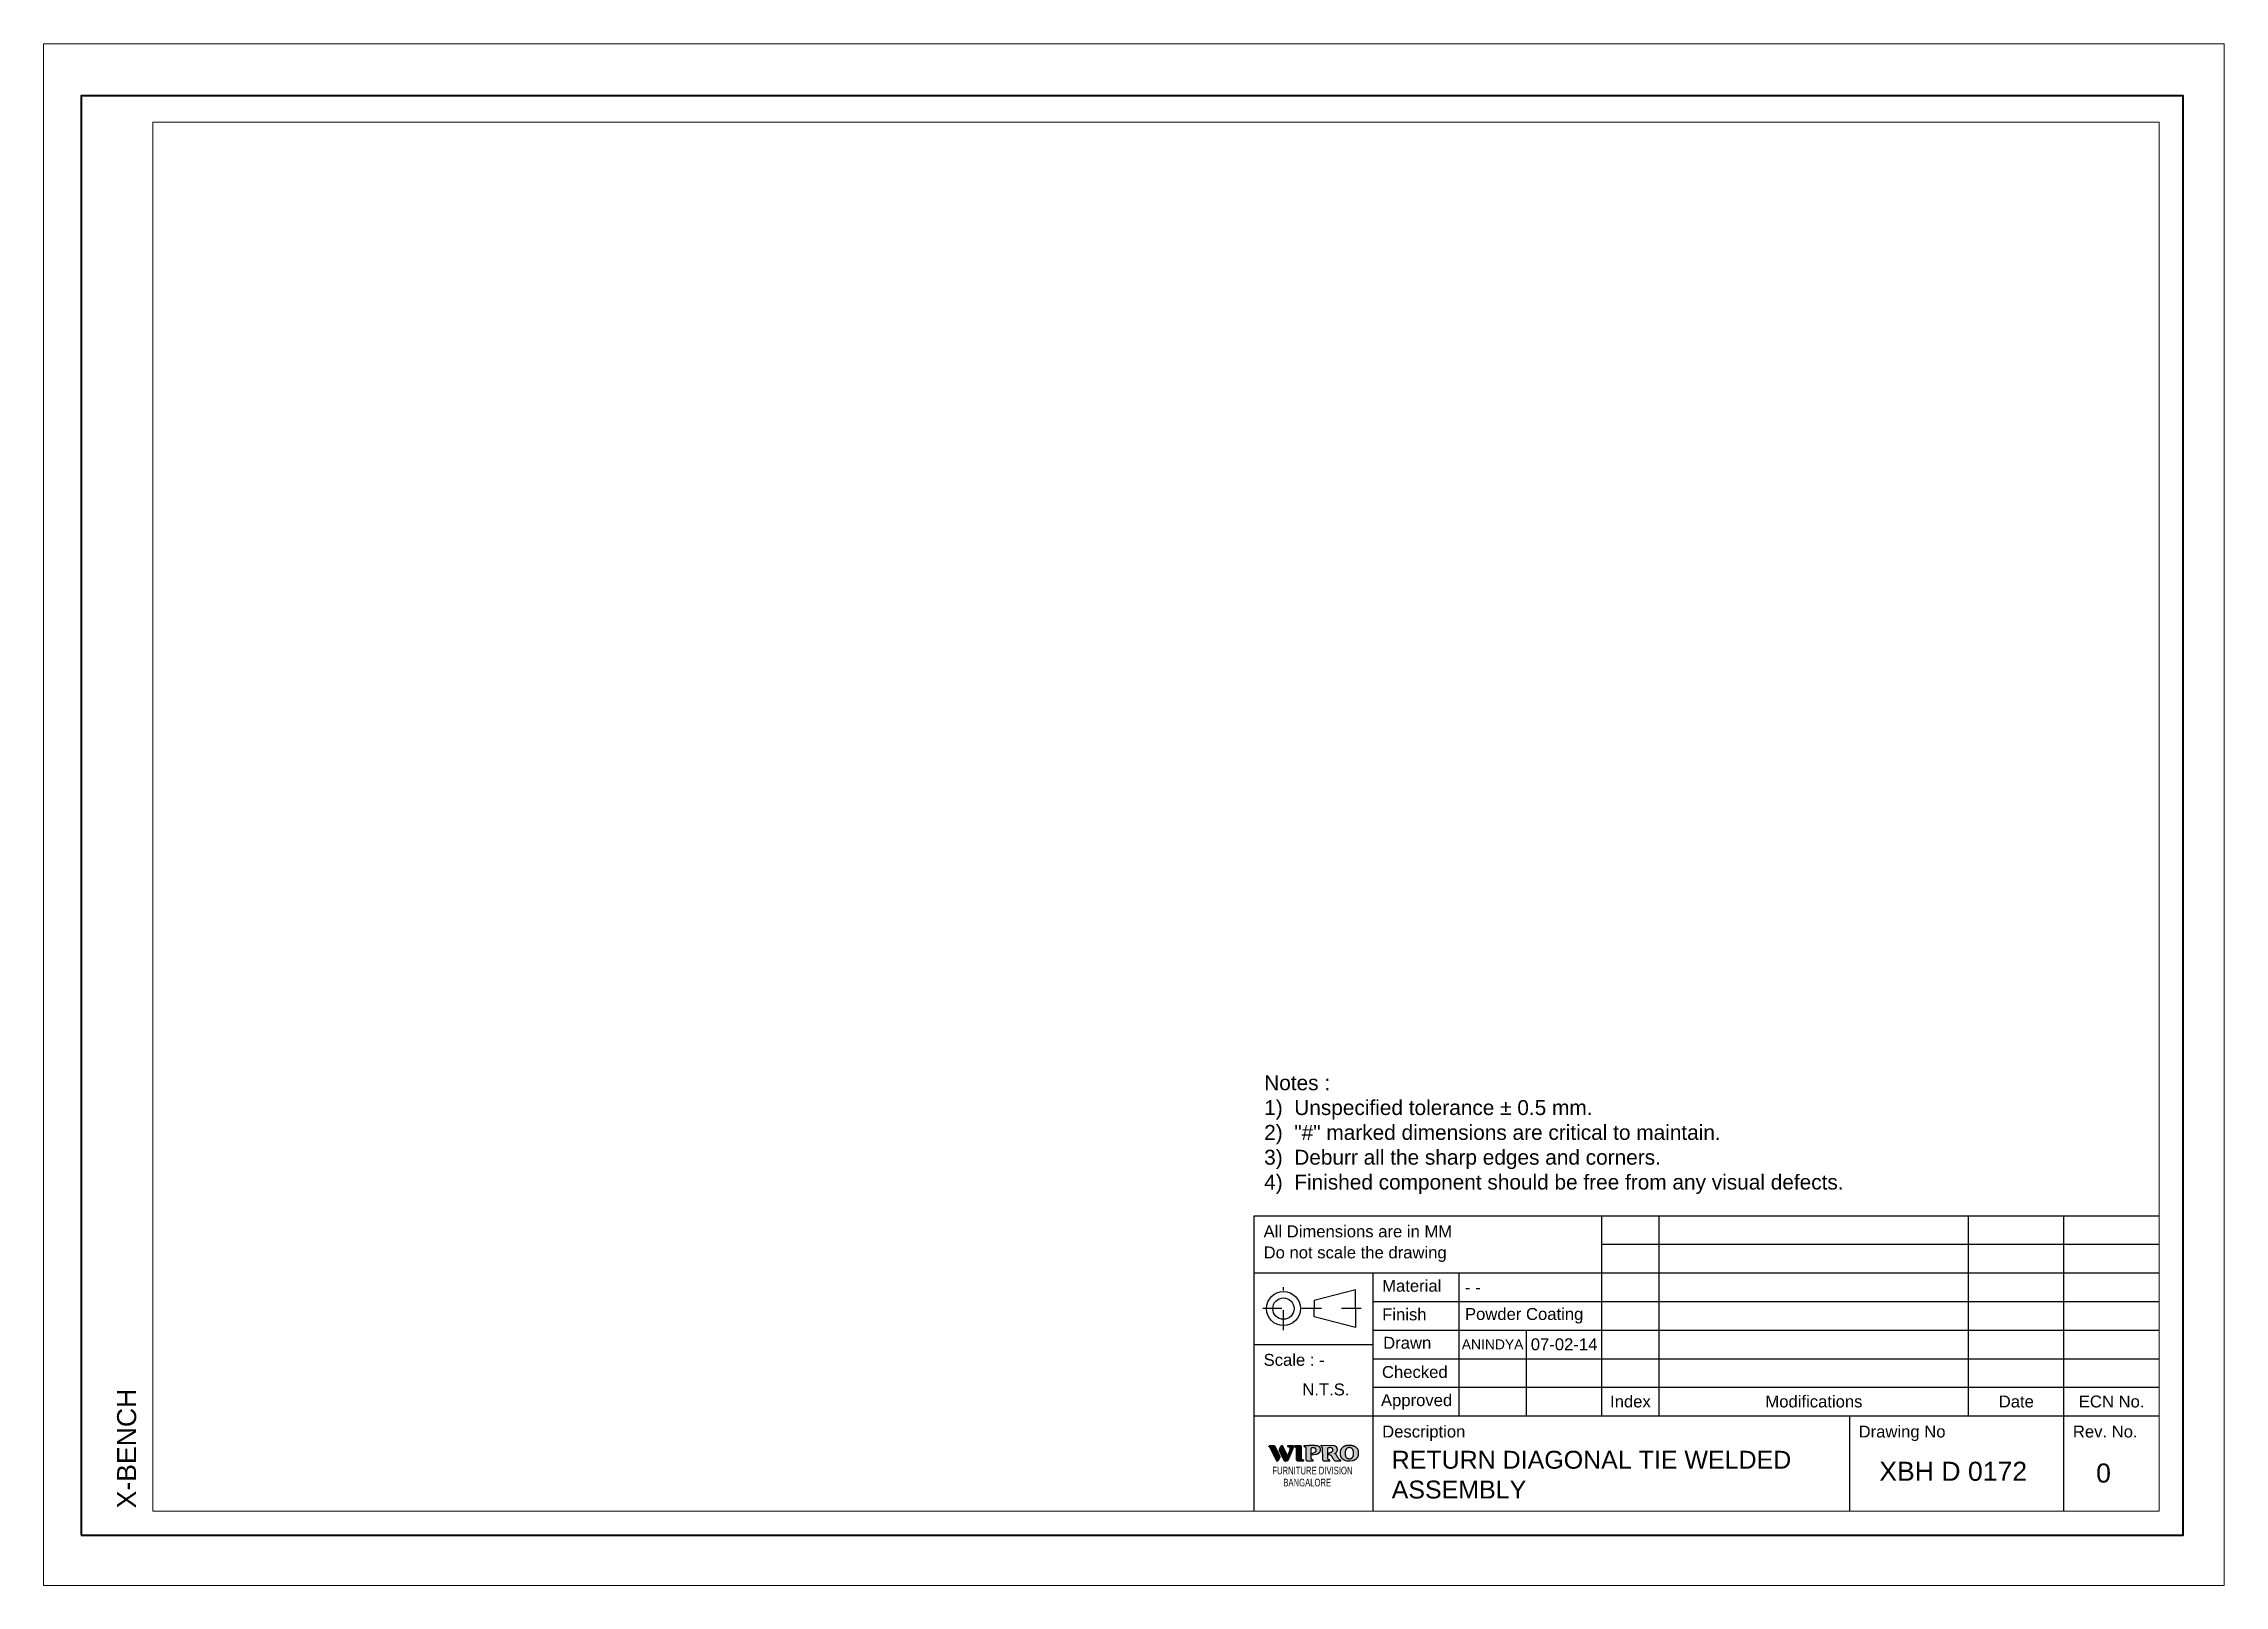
# Paper-space layout 'Landscape' of a CAD drawing. Header units: inches. Extents: x -0.2 to 10.8, y 0 to 7.8.
import ezdxf

# ---------------------------------------------------------------- set-up
doc = ezdxf.new("R2010")
doc.units = ezdxf.units.IN
doc.header["$LTSCALE"] = 0.25
doc.header["$MEASUREMENT"] = 0
doc.linetypes.add('CENTERX2', pattern=[20.32, 12.7, -2.54, 2.54, -2.54])
doc.layers.get('Defpoints').update_dxf_attribs({"color": 151})
doc.layers.add('Text', color=4, linetype='Continuous')
doc.layers.get('Defpoints').off()
doc.styles.add('SLDTEXTSTYLE0', font='TXT', dxfattribs={"width": 0.75})
doc.styles.get("Standard").update_dxf_attribs({"font": 'ARIAL.TTF'})

psp = doc.layouts.new('Landscape')

# ---------------------------------------------------------------- texts
at = {"layer": 'Text'}
for s, insert, char_height, width, attachment_point in [('Notes :\\P1)  Unspecified tolerance %%P 0.5 mm.\\P2)  "#" marked dimensions are critical to maintain.\\P3)  Deburr all the sharp edges and corners.\\P4)  Finished component should be free from any visual defects.', (5.957, 2.593), 0.075, 4.31906, 1), ('{\\fArial|b0|i0|c0|p34;All Dimensions are in MM}', (5.954, 1.837), 0.05996, 1.08123, 1), ('{\\fArial|b0|i0|c0|p34;Do not scale the drawing}', (5.954, 1.731), 0.05996, 1.08123, 1), ('{\\fArial|b0|i0|c0|p34;Material}', (6.551, 1.563), 0.05996, 0.38651, 1), ('- -', (6.968, 1.526), 0.06, 0.68952, 4), ('{\\fArial|b0|i0|c0|p34;Finish }', (6.551, 1.419), 0.05996, 0.38651, 1), ('Powder Coating', (6.968, 1.382), 0.05996, 0.68952, 4), ('Drawn', (6.556, 1.276), 0.06, 0.38175, 1), ('ANINDYA', (7.107, 1.238), 0.05, 0.33894, 5), ('07-02-14', (7.467, 1.238), 0.06, 0.38058, 5), ('{\\fArial|b0|i0|c0|p34;Scale : -}', (5.954, 1.19), 0.05996, 0.32383, 1), ('Checked', (6.55, 1.129), 0.06, 0.38797, 1), ('{\\fArial|b0|i0|c0|p34;N.T.S.}', (6.149, 1.041), 0.05996, 0.24406, 1), ('{\\fArial|b0|i0|c0|p34;Approved}', (6.545, 0.987), 0.05996, 0.39255, 1), ('{\\fArial|b0|i0|c0|p34;Index}', (7.801, 0.95), 0.05996, 0.28781, 5), ('{\\fArial|b0|i0|c0|p34;Modifications}', (8.725, 0.95), 0.05996, 1.55929, 5), ('Date', (9.744, 0.95), 0.06, 0.47968, 5), ('ECN No.', (10.224, 0.95), 0.06, 0.47968, 5), ('{\\fArial|b0|i0|c0|p34;Description}', (6.551, 0.829), 0.05996, 0.44364, 1), ('{\\fArial|b0|i0|c0|p34;Drawing No }', (8.95, 0.829), 0.05996, 0.46384, 1), ('{\\fArial|b0|i0|c0|p34;Rev. No.}', (10.029, 0.829), 0.05996, 0.33249, 1), ('RETURN DIAGONAL TIE WELDED ASSEMBLY', (6.599, 0.702), 0.09, 2.0765, 1), ('XBH D 0172', (9.054, 0.647), 0.0959, 0.87959, 1), ('0', (10.146, 0.638), 0.0959, 0.20275, 1)]:
    psp.add_mtext(s, dxfattribs=dict(at, insert=insert, char_height=char_height, width=width, attachment_point=attachment_point))
at = {"layer": 'Text', "insert": (0.181, 0.412), "char_height": 0.0959, "width": 1.87796, "attachment_point": 1, "rotation": 90}
psp.add_mtext('X-BENCH', dxfattribs=at)

# ---------------------------------------------------------------- blocks, each defined once
blk = doc.blocks.new('A$C678E5DC1')
for points in [[(1.53, 9.21), (1.44, 9.25), (1.36, 9.28), (1.28, 9.31), (1.19, 9.32), (1.1, 9.33), (1.01, 9.34), (0.92, 9.34), (0.82, 9.34), (0.73, 9.33), (0.64, 9.33), (0.54, 9.32), (0.45, 9.31), (0.36, 9.31), (0.26, 9.31), (0.17, 9.32), (0.08, 9.33), (0.07, 9.32), (0.05, 9.32), (0.04, 9.31), (0.03, 9.3), (0.02, 9.29), (0.01, 9.28), (0, 9.27), (0, 9.25), (0, 9.24), (0, 9.22), (0, 9.2), (0.01, 9.19), (0.02, 9.17), (0.03, 9.17), (0.04, 9.16), (0.05, 9.15), (0.06, 9.15), (0.07, 9.14), (0.09, 9.13), (0.11, 9.13), (0.12, 9.13), (0.14, 9.13), (0.15, 9.12), (0.16, 9.12), (0.17, 9.11), (0.18, 9.11), (0.19, 9.1), (0.2, 9.1), (0.21, 9.1), (0.23, 9.1), (0.23, 9.1), (0.25, 9.09), (0.27, 9.08), (0.28, 9.07), (0.29, 9.06), (0.31, 9.05), (0.32, 9.04), (0.44, 8.92), (1.76, 6.19), (1.77, 6.18), (1.78, 6.18), (1.79, 6.17), (1.81, 6.17), (1.82, 6.16), (1.83, 6.16), (1.84, 6.16), (1.85, 6.16), (2, 6.18), (2.06, 6.2), (2.11, 6.23), (2.15, 6.27), (2.19, 6.31), (2.23, 6.35), (2.26, 6.4), (2.29, 6.45), (2.32, 6.51), (2.35, 6.56), (2.37, 6.62), (2.4, 6.68), (2.42, 6.73), (2.45, 6.79), (2.47, 6.85), (2.5, 6.9), (2.53, 6.95), (2.53, 6.97), (2.53, 6.99), (2.53, 7.02), (2.53, 7.04)], [(4.11, 9.23), (4.11, 9.23), (4.12, 9.23), (4.13, 9.21), (4.36, 9.13), (4.4, 9.11), (4.43, 9.1), (4.47, 9.08), (4.5, 9.06), (4.54, 9.04), (4.57, 9.01), (4.6, 8.98), (4.62, 8.95), (4.63, 8.84), (4.62, 8.74), (4.61, 8.63), (4.59, 8.53), (4.57, 8.43), (4.54, 8.32), (4.5, 8.22), (4.47, 8.12), (4.43, 8.01), (4.39, 7.91), (4.35, 7.81), (4.31, 7.71), (4.27, 7.6), (4.23, 7.5), (4.2, 7.4), (4.17, 7.29), (4.16, 7.29), (4.15, 7.28), (4.13, 7.27), (4.12, 7.26), (4.11, 7.25), (4.09, 7.26), (4.07, 7.27), (4.05, 7.29), (4.05, 7.29), (4.04, 7.31), (4.04, 7.32), (4.04, 7.34), (4.02, 7.36), (4.02, 7.37), (4.01, 7.39), (4.01, 7.4), (3.13, 9.27), (3.11, 9.29), (3.1, 9.31), (3.09, 9.32), (3.07, 9.34), (2.89, 9.33), (2.88, 9.32), (2.86, 9.32), (2.85, 9.32), (2.83, 9.32), (2.78, 9.29), (2.73, 9.26), (2.69, 9.22), (2.66, 9.18), (2.62, 9.14), (2.59, 9.09), (2.56, 9.04), (2.54, 8.99), (2.51, 8.94), (2.49, 8.88), (2.46, 8.82), (2.44, 8.77), (2.42, 8.71), (2.39, 8.66), (2.37, 8.61), (2.34, 8.56), (2.36, 8.41), (2.36, 8.4), (2.36, 8.38), (2.37, 8.37), (2.37, 8.35), (3.43, 6.19), (3.43, 6.18), (3.44, 6.18), (3.45, 6.18), (3.47, 6.18), (3.48, 6.18), (3.49, 6.18), (3.51, 6.17), (3.52, 6.17), (3.57, 6.17), (3.61, 6.17), (3.66, 6.16), (3.71, 6.17), (3.76, 6.17), (3.81, 6.17), (3.87, 6.17), (3.92, 6.18), (3.97, 6.19), (4.01, 6.2), (4.06, 6.21), (4.1, 6.23), (4.14, 6.25), (4.18, 6.27), (4.21, 6.3), (4.24, 6.34), (4.29, 6.44), (4.34, 6.54), (4.39, 6.64), (4.43, 6.75), (4.48, 6.85), (4.52, 6.95), (4.56, 7.05), (4.6, 7.15), (4.65, 7.25), (4.69, 7.35), (4.73, 7.45), (4.77, 7.55), (4.81, 7.65), (4.85, 7.75), (4.9, 7.85), (4.94, 7.94), (4.97, 8.02), (5, 8.09), (5.03, 8.16), (5.06, 8.23), (5.09, 8.31), (5.11, 8.38), (5.14, 8.45), (5.17, 8.52), (5.2, 8.59), (5.23, 8.67), (5.26, 8.74), (5.29, 8.81), (5.31, 8.88), (5.34, 8.96), (5.37, 9.03), (5.4, 9.1), (5.4, 9.12), (5.4, 9.14), (5.4, 9.16), (5.4, 9.19), (5.39, 9.21), (5.37, 9.23), (5.36, 9.25), (5.34, 9.27), (5.32, 9.28), (5.31, 9.29), (5.3, 9.29), (5.29, 9.3), (5.28, 9.3), (5.27, 9.31), (5.26, 9.32), (5.24, 9.33), (4.16, 9.34), (4.15, 9.33), (4.14, 9.32), (4.13, 9.31), (4.12, 9.3), (4.11, 9.29), (4.11, 9.28), (4.11, 9.27), (4.11, 9.25)], [(7.01, 7.85), (7.01, 8.41), (7.01, 8.97), (7.01, 9.04), (7.01, 9.09), (7.01, 9.14), (7.01, 9.19), (7, 9.21), (6.99, 9.23), (6.98, 9.25), (6.98, 9.27), (6.97, 9.28), (6.96, 9.3), (6.95, 9.31), (6.93, 9.33), (5.63, 9.35), (5.63, 9.35), (5.62, 9.35), (5.61, 9.35), (5.6, 9.34), (5.59, 9.34), (5.58, 9.33), (5.57, 9.32), (5.56, 9.32), (5.56, 9.3), (5.56, 9.29), (5.55, 9.27), (5.55, 9.25), (5.56, 9.23), (5.57, 9.23), (5.57, 9.23), (5.58, 9.21), (5.89, 9.01), (5.95, 6.48), (6.04, 6.29), (6.06, 6.27), (6.08, 6.26), (6.1, 6.24), (6.12, 6.23), (6.13, 6.21), (6.15, 6.2), (6.17, 6.19), (6.19, 6.18), (6.29, 6.16), (7.4, 6.16), (7.43, 6.16), (7.44, 6.17), (7.46, 6.18), (7.47, 6.18), (7.48, 6.19), (7.49, 6.2), (7.5, 6.22), (7.5, 6.23), (7.5, 6.24), (7.5, 6.25), (7.5, 6.27), (7.49, 6.29), (7.49, 6.3), (7.48, 6.31), (7.47, 6.31), (7.47, 6.32), (7.46, 6.32), (7.45, 6.33), (7.43, 6.33), (7.42, 6.34), (7.41, 6.34), (7.39, 6.35), (7.38, 6.35), (7.36, 6.36), (7.3, 6.38), (7.25, 6.41), (7.2, 6.45), (7.15, 6.49), (7.11, 6.53), (7.08, 6.59), (7.05, 6.64), (7.03, 6.71), (7.02, 7.28)]]:
    blk.add_hatch(color=256).paths.add_polyline_path(points)
h = blk.add_hatch(color=256)
h.paths.add_polyline_path([(15.19, 7.23), (15.19, 7.25), (15.19, 7.27), (15.19, 7.29), (15.18, 7.29), (15.17, 7.32), (15.17, 7.34), (15.16, 7.36), (15.16, 7.39), (15.15, 8.11), (15.16, 8.18), (15.18, 8.25), (15.21, 8.32), (15.23, 8.39), (15.26, 8.46), (15.3, 8.53), (15.33, 8.6), (15.37, 8.66), (15.41, 8.72), (15.46, 8.78), (15.51, 8.85), (15.56, 8.9), (15.62, 8.96), (15.68, 9.01), (15.74, 9.06), (15.81, 9.1), (15.86, 9.13), (15.92, 9.17), (15.97, 9.2), (16.03, 9.22), (16.09, 9.25), (16.15, 9.28), (16.21, 9.3), (16.27, 9.32), (16.33, 9.34), (16.39, 9.35), (16.45, 9.37), (16.51, 9.38), (16.57, 9.39), (16.63, 9.4), (16.7, 9.41), (16.76, 9.42), (16.82, 9.42), (16.89, 9.43), (16.95, 9.43), (17.01, 9.43), (17.08, 9.43), (17.14, 9.43), (17.2, 9.43), (17.27, 9.42), (17.33, 9.42), (17.39, 9.41), (17.46, 9.41), (17.52, 9.4), (17.58, 9.39), (17.64, 9.38), (17.7, 9.37), (17.77, 9.36), (17.86, 9.34), (17.95, 9.31), (18.04, 9.27), (18.13, 9.23), (18.22, 9.19), (18.3, 9.14), (18.39, 9.09), (18.47, 9.03), (18.54, 8.97), (18.61, 8.91), (18.68, 8.84), (18.75, 8.77), (18.8, 8.69), (18.86, 8.61), (18.91, 8.52), (18.95, 8.43), (18.98, 8.29), (19, 8.16), (19.02, 8.02), (19.02, 7.87), (19.02, 7.73), (19.01, 7.59), (19, 7.45), (18.99, 7.3), (18.98, 7.28), (18.97, 7.25), (18.96, 7.22), (18.94, 7.18), (18.93, 7.15), (18.92, 7.11), (18.9, 7.08), (18.89, 7.04), (18.84, 6.96), (18.79, 6.89), (18.74, 6.81), (18.68, 6.75), (18.62, 6.68), (18.55, 6.62), (18.48, 6.56), (18.41, 6.51), (18.33, 6.46), (18.25, 6.42), (18.17, 6.38), (18.08, 6.34), (18, 6.31), (17.91, 6.28), (17.82, 6.26), (17.73, 6.24), (17.09, 6.17), (17.08, 6.16), (17.08, 6.16), (17.07, 6.16), (17.06, 6.16), (16.55, 6.21), (16.31, 6.27), (16.23, 6.29), (16.15, 6.32), (16.07, 6.35), (15.99, 6.38), (15.91, 6.42), (15.83, 6.46), (15.76, 6.51), (15.69, 6.56), (15.62, 6.61), (15.55, 6.67), (15.49, 6.73), (15.43, 6.79), (15.38, 6.85), (15.34, 6.93), (15.29, 7), (15.26, 7.08), (15.25, 7.1), (15.24, 7.12), (15.23, 7.13), (15.23, 7.14), (15.22, 7.17), (15.22, 7.19), (15.2, 7.21)])
h.paths.add_polyline_path([(16.2, 7.87), (16.21, 7.97), (16.22, 8.07), (16.23, 8.16), (16.25, 8.26), (16.26, 8.32), (16.28, 8.38), (16.3, 8.43), (16.33, 8.49), (16.35, 8.54), (16.38, 8.59), (16.42, 8.64), (16.45, 8.68), (16.49, 8.73), (16.54, 8.77), (16.58, 8.8), (16.63, 8.84), (16.68, 8.87), (16.73, 8.9), (16.78, 8.92), (16.84, 8.95), (16.88, 8.95), (16.92, 8.96), (16.96, 8.96), (17.01, 8.96), (17.05, 8.96), (17.09, 8.96), (17.13, 8.96), (17.18, 8.96), (17.22, 8.95), (17.26, 8.94), (17.31, 8.94), (17.35, 8.92), (17.4, 8.91), (17.44, 8.89), (17.49, 8.87), (17.53, 8.85), (17.6, 8.8), (17.66, 8.76), (17.71, 8.71), (17.75, 8.65), (17.8, 8.58), (17.83, 8.52), (17.86, 8.45), (17.89, 8.38), (17.91, 8.3), (17.93, 8.23), (17.94, 8.15), (17.96, 8.08), (17.97, 8), (17.98, 7.92), (17.98, 7.85), (17.99, 7.77), (17.97, 7.69), (17.96, 7.6), (17.94, 7.51), (17.93, 7.43), (17.91, 7.34), (17.89, 7.25), (17.86, 7.16), (17.83, 7.07), (17.8, 7.02), (17.77, 6.97), (17.74, 6.92), (17.7, 6.88), (17.66, 6.83), (17.61, 6.8), (17.57, 6.76), (17.52, 6.74), (17.46, 6.71), (17.41, 6.68), (17.36, 6.66), (17.3, 6.65), (17.24, 6.63), (17.18, 6.62), (17.12, 6.61), (17.06, 6.61), (16.92, 6.64), (16.89, 6.65), (16.86, 6.65), (16.84, 6.65), (16.81, 6.66), (16.78, 6.67), (16.76, 6.67), (16.73, 6.68), (16.71, 6.69), (16.68, 6.7), (16.66, 6.72), (16.64, 6.73), (16.61, 6.74), (16.59, 6.76), (16.57, 6.78), (16.54, 6.8), (16.52, 6.82), (16.46, 6.89), (16.4, 6.96), (16.35, 7.04), (16.31, 7.12), (16.28, 7.21), (16.25, 7.3), (16.23, 7.39), (16.22, 7.48), (16.21, 7.58), (16.2, 7.67), (16.2, 7.77)], flags=16)
h.paths.add_polyline_path([(14.58, 8.5), (14.58, 8.62), (14.56, 8.73), (14.53, 8.84), (14.49, 8.95), (14.46, 8.99), (14.43, 9.03), (14.4, 9.07), (14.37, 9.1), (14.33, 9.14), (14.29, 9.17), (14.25, 9.2), (14.21, 9.22), (14.17, 9.24), (14.13, 9.27), (14.09, 9.29), (14.04, 9.31), (14, 9.32), (13.96, 9.34), (13.92, 9.35), (13.88, 9.36), (11.16, 9.39), (11.14, 9.38), (11.13, 9.38), (11.11, 9.37), (11.1, 9.36), (11.09, 9.35), (11.08, 9.34), (11.07, 9.34), (11.07, 9.32), (11.07, 9.29), (11.08, 9.27), (11.09, 9.25), (11.41, 9.05), (11.47, 6.5), (11.48, 6.49), (11.48, 6.48), (11.48, 6.46), (11.48, 6.45), (11.55, 6.33), (11.71, 6.2), (11.81, 6.19), (12.93, 6.19), (12.94, 6.19), (12.95, 6.2), (12.97, 6.2), (12.98, 6.2), (12.99, 6.21), (13, 6.21), (13.01, 6.22), (13.02, 6.23), (13.02, 6.25), (13.02, 6.27), (13.02, 6.29), (13.01, 6.31), (13.01, 6.31), (12.99, 6.33), (12.98, 6.34), (12.97, 6.35), (12.95, 6.36), (12.94, 6.36), (12.9, 6.38), (12.86, 6.39), (12.82, 6.41), (12.78, 6.43), (12.74, 6.45), (12.71, 6.47), (12.67, 6.5), (12.64, 6.53), (12.63, 6.54), (12.62, 6.56), (12.6, 6.57), (12.58, 6.59), (12.58, 6.6), (12.58, 6.62), (12.57, 6.64), (12.57, 6.65), (12.55, 8.78), (12.65, 8.95), (12.67, 8.96), (12.68, 8.97), (12.69, 8.97), (12.71, 8.98), (12.72, 8.99), (12.73, 8.99), (12.75, 9), (12.79, 9.01), (12.84, 9.02), (12.89, 9.02), (12.93, 9.03), (12.98, 9.03), (13.03, 9.03), (13.07, 9.03), (13.12, 9.03), (13.16, 9.02), (13.21, 9.01), (13.25, 8.99), (13.29, 8.98), (13.33, 8.96), (13.37, 8.93), (13.41, 8.9), (13.44, 8.87), (13.5, 8.8), (13.53, 8.72), (13.56, 8.64), (13.58, 8.57), (13.59, 8.49), (13.59, 8.41), (13.58, 8.33), (13.57, 8.26), (13.41, 8.04), (13.37, 8.01), (13.32, 7.98), (13.27, 7.96), (13.21, 7.94), (13.16, 7.92), (13.1, 7.9), (13.04, 7.88), (12.98, 7.86), (12.93, 7.83), (12.88, 7.81), (12.82, 7.78), (12.78, 7.74), (12.74, 7.7), (12.7, 7.65), (12.67, 7.59), (12.65, 7.53), (12.66, 7.52), (12.67, 7.51), (12.67, 7.49), (12.96, 7.46), (12.97, 7.45), (12.99, 7.45), (13, 7.45), (13.02, 7.45), (13.12, 7.4), (13.2, 7.35), (13.28, 7.28), (13.34, 7.2), (13.4, 7.12), (13.46, 7.04), (13.51, 6.95), (13.55, 6.85), (13.6, 6.76), (13.65, 6.67), (13.7, 6.58), (13.75, 6.49), (13.81, 6.41), (13.88, 6.33), (13.95, 6.27), (14.04, 6.21), (15.28, 6.21), (15.29, 6.22), (15.3, 6.24), (15.31, 6.25), (15.32, 6.27), (15.32, 6.29), (15.31, 6.3), (15.31, 6.32), (15.3, 6.33), (15.29, 6.34), (15.27, 6.35), (15.26, 6.36), (15.1, 6.42), (15.03, 6.47), (14.96, 6.52), (14.9, 6.58), (14.84, 6.65), (14.78, 6.71), (14.73, 6.79), (14.69, 6.86), (14.64, 6.94), (14.6, 7.02), (14.55, 7.09), (14.51, 7.17), (14.46, 7.25), (14.42, 7.33), (14.37, 7.41), (14.32, 7.48), (14.26, 7.56), (14.06, 7.68), (14.06, 7.7), (14.06, 7.72), (14.38, 7.97), (14.39, 8), (14.41, 8.02), (14.42, 8.05), (14.44, 8.07), (14.5, 8.17), (14.54, 8.28), (14.56, 8.39)])
h.paths.add_polyline_path([(11.03, 8.5), (11.02, 8.62), (11, 8.74), (10.97, 8.86), (10.92, 8.97), (10.9, 9), (10.88, 9.02), (10.87, 9.04), (10.85, 9.06), (10.84, 9.08), (10.82, 9.1), (10.81, 9.11), (10.8, 9.13), (10.78, 9.13), (10.77, 9.14), (10.76, 9.15), (10.75, 9.16), (10.74, 9.17), (10.73, 9.18), (10.72, 9.19), (10.71, 9.2), (10.37, 9.34), (10.3, 9.34), (10.23, 9.35), (10.17, 9.36), (10.1, 9.36), (10.03, 9.37), (9.96, 9.37), (9.89, 9.38), (9.82, 9.38), (9.75, 9.38), (9.68, 9.38), (9.62, 9.38), (9.55, 9.39), (9.48, 9.39), (9.41, 9.39), (9.34, 9.39), (9.27, 9.39), (9.2, 9.39), (9.14, 9.38), (9.07, 9.38), (9, 9.38), (8.93, 9.38), (8.86, 9.38), (8.79, 9.38), (8.72, 9.38), (8.66, 9.38), (8.59, 9.38), (8.52, 9.37), (8.45, 9.37), (8.38, 9.37), (8.31, 9.37), (8.25, 9.37), (8.18, 9.37), (8.14, 9.37), (8.1, 9.37), (8.06, 9.37), (8.03, 9.37), (7.99, 9.37), (7.96, 9.37), (7.92, 9.37), (7.89, 9.37), (7.85, 9.36), (7.82, 9.36), (7.78, 9.36), (7.75, 9.36), (7.71, 9.36), (7.68, 9.36), (7.64, 9.36), (7.61, 9.35), (7.59, 9.34), (7.58, 9.33), (7.56, 9.31), (7.56, 9.29), (7.56, 9.27), (7.57, 9.25), (7.58, 9.23), (7.59, 9.21), (7.61, 9.2), (7.62, 9.2), (7.64, 9.19), (7.66, 9.19), (7.66, 9.18), (7.68, 9.17), (7.7, 9.17), (7.72, 9.16), (7.73, 9.15), (7.74, 9.15), (7.75, 9.14), (7.77, 9.14), (7.8, 9.12), (7.82, 9.1), (7.84, 9.08), (7.86, 9.06), (7.87, 9.03), (7.89, 9.01), (7.9, 8.98), (7.92, 8.95), (7.95, 6.45), (8.02, 6.33), (8.2, 6.19), (8.32, 6.16), (9.46, 6.19), (9.47, 6.2), (9.47, 6.2), (9.48, 6.22), (9.49, 6.23), (9.49, 6.24), (9.49, 6.25), (9.48, 6.27), (9.48, 6.29), (9.11, 6.53), (9.1, 6.54), (9.09, 6.56), (9.08, 6.57), (9.07, 6.59), (9.06, 6.6), (9.06, 6.62), (9.05, 6.64), (9.05, 6.65), (9.05, 8.78), (9.14, 8.92), (9.16, 8.93), (9.18, 8.95), (9.2, 8.96), (9.31, 9), (9.64, 9), (9.65, 8.99), (9.67, 8.99), (9.68, 8.98), (9.7, 8.97), (9.75, 8.96), (9.78, 8.94), (9.82, 8.91), (9.85, 8.88), (9.89, 8.85), (9.92, 8.81), (9.95, 8.78), (9.98, 8.74), (10.03, 8.62), (10.05, 8.55), (10.05, 8.47), (10.05, 8.39), (10.04, 8.31), (10.02, 8.24), (9.99, 8.17), (9.95, 8.1), (9.89, 8.04), (9.24, 7.68), (9.23, 7.67), (9.22, 7.66), (9.2, 7.64), (9.19, 7.62), (9.19, 7.61), (9.18, 7.6), (9.17, 7.59), (9.16, 7.57), (9.16, 7.56), (9.15, 7.54), (9.14, 7.52), (9.14, 7.51), (9.14, 7.5), (9.14, 7.49), (9.14, 7.48), (9.14, 7.47), (10.09, 7.57), (10.1, 7.58), (10.12, 7.59), (10.14, 7.59), (10.15, 7.59), (10.17, 7.59), (10.18, 7.59), (10.23, 7.61), (10.27, 7.62), (10.31, 7.64), (10.35, 7.65), (10.39, 7.67), (10.43, 7.69), (10.48, 7.71), (10.52, 7.73), (10.56, 7.76), (10.6, 7.78), (10.63, 7.8), (10.67, 7.83), (10.71, 7.86), (10.74, 7.89), (10.78, 7.92), (10.81, 7.94), (10.83, 7.97), (10.85, 7.99), (10.86, 8.01), (10.88, 8.04), (10.94, 8.14), (10.99, 8.26), (11.01, 8.38)])
at = {"color": 7, "linetype": 'Continuous'}
for p, q in [((0.36, 9.31), (0.26, 9.31)), ((0.45, 9.31), (0.36, 9.31)), ((0.54, 9.32), (0.45, 9.31)), ((0.64, 9.33), (0.54, 9.32)), ((0.73, 9.33), (0.64, 9.33)), ((0.82, 9.34), (0.73, 9.33)), ((0.92, 9.34), (0.82, 9.34)), ((1.01, 9.34), (0.92, 9.34)), ((1.1, 9.33), (1.01, 9.34)), ((1.19, 9.32), (1.1, 9.33)), ((1.28, 9.31), (1.19, 9.32)), ((1.36, 9.28), (1.28, 9.31)), ((1.44, 9.25), (1.36, 9.28)), ((1.53, 9.21), (1.44, 9.25)), ((2.53, 7.04), (1.53, 9.21)), ((7.58, 9.33), (7.56, 9.31)), ((7.56, 9.31), (7.56, 9.29)), ((7.56, 9.29), (7.56, 9.27)), ((7.56, 9.27), (7.57, 9.25)), ((7.57, 9.25), (7.58, 9.23)), ((7.59, 9.34), (7.58, 9.33)), ((7.58, 9.23), (7.59, 9.21)), ((7.61, 9.35), (7.59, 9.34)), ((7.59, 9.21), (7.61, 9.2)), ((7.64, 9.36), (7.61, 9.35)), ((7.61, 9.2), (7.62, 9.2)), ((7.62, 9.2), (7.64, 9.19)), ((7.68, 9.36), (7.64, 9.36)), ((7.64, 9.19), (7.66, 9.19)), ((7.66, 9.19), (7.66, 9.18)), ((7.66, 9.18), (7.68, 9.17)), ((7.71, 9.36), (7.68, 9.36)), ((7.68, 9.17), (7.7, 9.17)), ((7.7, 9.17), (7.72, 9.16)), ((7.75, 9.36), (7.71, 9.36)), ((7.72, 9.16), (7.73, 9.15)), ((7.78, 9.36), (7.75, 9.36)), ((7.82, 9.36), (7.78, 9.36)), ((7.85, 9.36), (7.82, 9.36)), ((7.89, 9.37), (7.85, 9.36)), ((7.92, 9.37), (7.89, 9.37)), ((7.96, 9.37), (7.92, 9.37)), ((7.99, 9.37), (7.96, 9.37)), ((8.03, 9.37), (7.99, 9.37)), ((8.06, 9.37), (8.03, 9.37)), ((8.1, 9.37), (8.06, 9.37)), ((8.14, 9.37), (8.1, 9.37)), ((8.18, 9.37), (8.14, 9.37)), ((8.25, 9.37), (8.18, 9.37)), ((8.31, 9.37), (8.25, 9.37)), ((8.38, 9.37), (8.31, 9.37)), ((8.45, 9.37), (8.38, 9.37)), ((8.52, 9.37), (8.45, 9.37)), ((8.59, 9.38), (8.52, 9.37)), ((8.66, 9.38), (8.59, 9.38)), ((8.72, 9.38), (8.66, 9.38)), ((8.79, 9.38), (8.72, 9.38)), ((8.86, 9.38), (8.79, 9.38)), ((8.93, 9.38), (8.86, 9.38)), ((9, 9.38), (8.93, 9.38)), ((9.07, 9.38), (9, 9.38)), ((9.14, 9.38), (9.07, 9.38)), ((9.2, 9.39), (9.14, 9.38)), ((9.27, 9.39), (9.2, 9.39)), ((9.34, 9.39), (9.27, 9.39)), ((9.41, 9.39), (9.34, 9.39)), ((9.48, 9.39), (9.41, 9.39)), ((9.55, 9.39), (9.48, 9.39)), ((9.62, 9.38), (9.55, 9.39)), ((9.68, 9.38), (9.62, 9.38)), ((9.75, 9.38), (9.68, 9.38)), ((9.82, 9.38), (9.75, 9.38)), ((9.89, 9.38), (9.82, 9.38)), ((9.96, 9.37), (9.89, 9.38)), ((10.03, 9.37), (9.96, 9.37)), ((10.1, 9.36), (10.03, 9.37)), ((10.17, 9.36), (10.1, 9.36)), ((10.23, 9.35), (10.17, 9.36)), ((10.3, 9.34), (10.23, 9.35)), ((10.37, 9.34), (10.3, 9.34)), ((10.71, 9.2), (10.37, 9.34)), ((10.72, 9.19), (10.71, 9.2)), ((10.73, 9.18), (10.72, 9.19)), ((10.74, 9.17), (10.73, 9.18)), ((10.75, 9.16), (10.74, 9.17)), ((10.76, 9.15), (10.75, 9.16)), ((11.07, 9.34), (11.07, 9.32)), ((11.08, 9.34), (11.07, 9.34)), ((11.07, 9.32), (11.07, 9.29)), ((11.07, 9.29), (11.08, 9.27)), ((11.09, 9.35), (11.08, 9.34)), ((11.08, 9.27), (11.09, 9.25)), ((11.1, 9.36), (11.09, 9.35)), ((11.09, 9.25), (11.41, 9.05)), ((11.11, 9.37), (11.1, 9.36)), ((11.12, 9.37), (11.11, 9.37)), ((11.13, 9.38), (11.12, 9.37)), ((11.14, 9.38), (11.13, 9.38)), ((11.16, 9.39), (11.14, 9.38)), ((13.88, 9.36), (11.16, 9.39)), ((13.92, 9.35), (13.88, 9.36)), ((13.96, 9.34), (13.92, 9.35)), ((14, 9.32), (13.96, 9.34)), ((14.04, 9.31), (14, 9.32)), ((14.09, 9.29), (14.04, 9.31)), ((14.13, 9.27), (14.09, 9.29)), ((14.17, 9.24), (14.13, 9.27)), ((14.21, 9.22), (14.17, 9.24)), ((14.25, 9.2), (14.21, 9.22)), ((14.29, 9.17), (14.25, 9.2)), ((14.33, 9.14), (14.29, 9.17)), ((15.92, 9.17), (15.86, 9.13)), ((15.97, 9.2), (15.92, 9.17)), ((16.03, 9.22), (15.97, 9.2)), ((16.09, 9.25), (16.03, 9.22)), ((16.15, 9.28), (16.09, 9.25)), ((16.21, 9.3), (16.15, 9.28)), ((16.27, 9.32), (16.21, 9.3)), ((16.33, 9.34), (16.27, 9.32)), ((16.39, 9.35), (16.33, 9.34)), ((16.45, 9.37), (16.39, 9.35)), ((16.51, 9.38), (16.45, 9.37)), ((16.57, 9.39), (16.51, 9.38)), ((16.63, 9.4), (16.57, 9.39)), ((16.7, 9.41), (16.63, 9.4)), ((16.76, 9.42), (16.7, 9.41)), ((16.82, 9.42), (16.76, 9.42)), ((16.89, 9.43), (16.82, 9.42)), ((16.95, 9.43), (16.89, 9.43)), ((17.01, 9.43), (16.95, 9.43)), ((17.08, 9.43), (17.01, 9.43)), ((17.14, 9.43), (17.08, 9.43)), ((17.2, 9.43), (17.14, 9.43)), ((17.27, 9.42), (17.2, 9.43)), ((17.33, 9.42), (17.27, 9.42)), ((17.39, 9.41), (17.33, 9.42)), ((17.46, 9.41), (17.39, 9.41)), ((17.52, 9.4), (17.46, 9.41)), ((17.58, 9.39), (17.52, 9.4)), ((17.64, 9.38), (17.58, 9.39)), ((17.7, 9.37), (17.64, 9.38)), ((17.77, 9.36), (17.7, 9.37)), ((17.86, 9.34), (17.77, 9.36)), ((17.95, 9.31), (17.86, 9.34)), ((18.04, 9.27), (17.95, 9.31)), ((18.13, 9.23), (18.04, 9.27)), ((18.22, 9.19), (18.13, 9.23)), ((18.3, 9.14), (18.22, 9.19)), ((0.32, 9.04), (0.44, 8.92)), ((0.44, 8.92), (1.76, 6.19)), ((1.76, 6.19), (1.77, 6.18)), ((1.77, 6.18), (1.78, 6.18)), ((1.78, 6.18), (1.79, 6.17)), ((1.79, 6.17), (1.81, 6.17)), ((1.81, 6.17), (1.82, 6.16)), ((1.82, 6.16), (1.83, 6.16)), ((1.83, 6.16), (1.84, 6.16)), ((1.84, 6.16), (1.85, 6.16)), ((1.85, 6.16), (2, 6.18)), ((2, 6.18), (2.06, 6.2)), ((2.06, 6.2), (2.11, 6.23)), ((2.11, 6.23), (2.15, 6.27)), ((2.15, 6.27), (2.19, 6.31)), ((2.19, 6.31), (2.23, 6.35)), ((2.23, 6.35), (2.26, 6.4)), ((2.26, 6.4), (2.29, 6.45)), ((2.29, 6.45), (2.32, 6.51)), ((2.32, 6.51), (2.35, 6.56)), ((2.35, 6.56), (2.37, 6.62)), ((2.37, 6.62), (2.4, 6.68)), ((2.4, 6.68), (2.42, 6.73)), ((2.42, 6.73), (2.45, 6.79)), ((2.45, 6.79), (2.47, 6.85)), ((2.47, 6.85), (2.5, 6.9)), ((2.5, 6.9), (2.53, 6.95)), ((2.53, 7.02), (2.53, 7.04)), ((2.53, 6.99), (2.53, 7.02)), ((2.53, 6.97), (2.53, 6.99)), ((2.53, 6.95), (2.53, 6.97)), ((7.73, 9.15), (7.74, 9.15)), ((7.74, 9.15), (7.75, 9.14)), ((7.75, 9.14), (7.77, 9.14)), ((7.77, 9.14), (7.8, 9.12)), ((7.8, 9.12), (7.82, 9.1)), ((7.82, 9.1), (7.84, 9.08)), ((7.84, 9.08), (7.86, 9.06)), ((7.86, 9.06), (7.87, 9.03)), ((7.87, 9.03), (7.89, 9.01)), ((7.89, 9.01), (7.9, 8.98)), ((7.9, 8.98), (7.92, 8.95)), ((7.92, 8.95), (7.95, 6.45)), ((7.95, 6.45), (8.02, 6.33)), ((8.02, 6.33), (8.2, 6.19)), ((8.2, 6.19), (8.32, 6.16)), ((8.32, 6.16), (9.46, 6.19)), ((9.05, 8.78), (9.14, 8.91)), ((9.05, 6.65), (9.05, 8.78)), ((9.05, 6.64), (9.05, 6.65)), ((9.06, 6.62), (9.05, 6.64)), ((9.06, 6.6), (9.06, 6.62)), ((9.07, 6.59), (9.06, 6.6)), ((9.08, 6.57), (9.07, 6.59)), ((9.09, 6.56), (9.08, 6.57)), ((9.1, 6.54), (9.09, 6.56)), ((9.11, 6.53), (9.1, 6.54)), ((9.48, 6.29), (9.11, 6.53)), ((9.14, 8.92), (9.16, 8.93)), ((9.14, 8.91), (9.14, 8.92)), ((9.14, 7.47), (10.09, 7.57)), ((9.15, 7.54), (9.14, 7.52)), ((9.14, 7.52), (9.14, 7.51)), ((9.14, 7.51), (9.14, 7.5)), ((9.14, 7.5), (9.14, 7.49)), ((9.14, 7.49), (9.14, 7.48)), ((9.14, 7.48), (9.14, 7.47)), ((9.16, 7.56), (9.15, 7.54)), ((9.16, 8.93), (9.18, 8.95)), ((9.17, 7.59), (9.16, 7.57)), ((9.16, 7.57), (9.16, 7.56)), ((9.18, 7.6), (9.17, 7.59)), ((9.18, 8.95), (9.2, 8.96)), ((9.19, 7.61), (9.18, 7.6)), ((9.2, 7.64), (9.19, 7.62)), ((9.19, 7.62), (9.19, 7.61)), ((9.2, 8.96), (9.31, 9)), ((9.22, 7.66), (9.2, 7.64)), ((9.23, 7.67), (9.22, 7.66)), ((9.24, 7.68), (9.23, 7.67)), ((9.89, 8.04), (9.24, 7.68)), ((9.31, 9), (9.64, 9)), ((9.46, 6.19), (9.47, 6.2)), ((9.47, 6.2), (9.48, 6.22)), ((9.47, 6.2), (9.47, 6.2)), ((9.48, 6.27), (9.48, 6.29)), ((9.49, 6.25), (9.48, 6.27)), ((9.48, 6.22), (9.49, 6.23)), ((9.49, 6.24), (9.49, 6.25)), ((9.49, 6.23), (9.49, 6.24)), ((9.64, 9), (9.65, 8.99)), ((9.65, 8.99), (9.67, 8.99)), ((9.67, 8.99), (9.68, 8.98)), ((9.68, 8.98), (9.7, 8.97)), ((9.7, 8.97), (9.75, 8.96)), ((9.75, 8.96), (9.78, 8.94)), ((9.78, 8.94), (9.82, 8.91)), ((9.82, 8.91), (9.85, 8.88)), ((9.85, 8.88), (9.89, 8.85)), ((9.89, 8.85), (9.92, 8.81)), ((9.95, 8.1), (9.89, 8.04)), ((9.92, 8.81), (9.95, 8.78)), ((9.95, 8.78), (9.98, 8.74)), ((9.99, 8.17), (9.95, 8.1)), ((9.98, 8.74), (10.03, 8.62)), ((10.02, 8.24), (9.99, 8.17)), ((10.04, 8.31), (10.02, 8.24)), ((10.03, 8.62), (10.05, 8.55)), ((10.05, 8.39), (10.04, 8.31)), ((10.05, 8.55), (10.05, 8.47)), ((10.05, 8.47), (10.05, 8.39)), ((10.09, 7.57), (10.1, 7.58)), ((10.1, 7.58), (10.11, 7.59)), ((10.1, 7.58), (10.1, 7.58)), ((10.11, 7.59), (10.12, 7.59)), ((10.12, 7.59), (10.14, 7.59)), ((10.14, 7.59), (10.15, 7.59)), ((10.15, 7.59), (10.17, 7.59)), ((10.17, 7.59), (10.18, 7.59)), ((10.18, 7.59), (10.23, 7.61)), ((10.23, 7.61), (10.27, 7.62)), ((10.27, 7.62), (10.31, 7.64)), ((10.31, 7.64), (10.35, 7.65)), ((10.35, 7.65), (10.39, 7.67)), ((10.39, 7.67), (10.43, 7.69)), ((10.43, 7.69), (10.48, 7.71)), ((10.48, 7.71), (10.52, 7.73)), ((10.52, 7.73), (10.56, 7.76)), ((10.56, 7.76), (10.6, 7.78)), ((10.6, 7.78), (10.63, 7.8)), ((10.63, 7.8), (10.67, 7.83)), ((10.67, 7.83), (10.71, 7.86)), ((10.71, 7.86), (10.74, 7.89)), ((10.74, 7.89), (10.78, 7.92)), ((10.77, 9.14), (10.76, 9.15)), ((10.78, 9.13), (10.77, 9.14)), ((10.8, 9.13), (10.78, 9.13)), ((10.78, 7.92), (10.81, 7.94)), ((10.81, 9.11), (10.8, 9.13)), ((10.82, 9.1), (10.81, 9.11)), ((10.81, 7.94), (10.83, 7.97)), ((10.84, 9.08), (10.82, 9.1)), ((10.83, 7.97), (10.85, 7.99)), ((10.85, 9.06), (10.84, 9.08)), ((10.87, 9.04), (10.85, 9.06)), ((10.85, 7.99), (10.86, 8.01)), ((10.86, 8.01), (10.88, 8.04)), ((10.88, 9.02), (10.87, 9.04)), ((10.9, 9), (10.88, 9.02)), ((10.88, 8.04), (10.94, 8.14)), ((10.92, 8.97), (10.9, 9)), ((10.97, 8.86), (10.92, 8.97)), ((10.94, 8.14), (10.99, 8.26)), ((11, 8.74), (10.97, 8.86)), ((10.99, 8.26), (11.01, 8.38)), ((11.02, 8.62), (11, 8.74)), ((11.01, 8.38), (11.03, 8.5)), ((11.03, 8.5), (11.02, 8.62)), ((11.41, 9.05), (11.47, 6.5)), ((11.47, 6.5), (11.48, 6.49)), ((11.48, 6.49), (11.48, 6.48)), ((11.48, 6.48), (11.48, 6.46)), ((11.48, 6.46), (11.48, 6.45)), ((11.48, 6.45), (11.55, 6.33)), ((11.55, 6.33), (11.71, 6.2)), ((11.71, 6.2), (11.81, 6.19)), ((11.81, 6.19), (12.93, 6.19)), ((12.55, 8.78), (12.65, 8.95)), ((12.57, 6.65), (12.55, 8.78)), ((12.57, 6.64), (12.57, 6.65)), ((12.58, 6.62), (12.57, 6.64)), ((12.58, 6.6), (12.58, 6.62)), ((12.58, 6.59), (12.58, 6.6)), ((12.6, 6.57), (12.58, 6.59)), ((12.62, 6.56), (12.6, 6.57)), ((12.63, 6.54), (12.62, 6.56)), ((12.64, 6.53), (12.63, 6.54)), ((12.67, 6.5), (12.64, 6.53)), ((12.65, 8.95), (12.66, 8.96)), ((12.67, 7.59), (12.65, 7.53)), ((12.65, 7.53), (12.66, 7.52)), ((12.66, 8.96), (12.67, 8.96)), ((12.66, 7.52), (12.67, 7.52)), ((12.67, 8.96), (12.68, 8.97)), ((12.7, 7.65), (12.67, 7.59)), ((12.67, 7.52), (12.67, 7.51)), ((12.67, 7.51), (12.67, 7.49)), ((12.67, 7.49), (12.96, 7.46)), ((12.71, 6.47), (12.67, 6.5)), ((12.68, 8.97), (12.69, 8.97)), ((12.69, 8.97), (12.71, 8.98)), ((12.74, 7.7), (12.7, 7.65)), ((12.71, 8.98), (12.72, 8.99)), ((12.74, 6.45), (12.71, 6.47)), ((12.72, 8.99), (12.73, 8.99)), ((12.73, 8.99), (12.75, 9)), ((12.78, 7.74), (12.74, 7.7)), ((12.78, 6.43), (12.74, 6.45)), ((12.75, 9), (12.79, 9.01)), ((12.82, 7.78), (12.78, 7.74)), ((12.82, 6.41), (12.78, 6.43)), ((12.79, 9.01), (12.84, 9.02)), ((12.88, 7.81), (12.82, 7.78)), ((12.86, 6.39), (12.82, 6.41)), ((12.84, 9.02), (12.89, 9.02)), ((12.9, 6.38), (12.86, 6.39)), ((12.93, 7.83), (12.88, 7.81)), ((12.89, 9.02), (12.93, 9.03)), ((12.94, 6.36), (12.9, 6.38)), ((12.93, 9.03), (12.98, 9.03)), ((12.98, 7.86), (12.93, 7.83)), ((12.93, 6.19), (12.94, 6.19)), ((12.95, 6.36), (12.94, 6.36)), ((12.94, 6.19), (12.95, 6.2)), ((12.97, 6.35), (12.95, 6.36)), ((12.95, 6.2), (12.97, 6.2)), ((12.96, 7.46), (12.97, 7.45)), ((12.97, 7.45), (12.99, 7.45)), ((12.98, 6.34), (12.97, 6.35)), ((12.97, 6.2), (12.98, 6.2)), ((12.98, 9.03), (13.03, 9.03)), ((13.04, 7.88), (12.98, 7.86)), ((12.99, 6.33), (12.98, 6.34)), ((12.98, 6.2), (12.99, 6.21)), ((12.99, 7.45), (13, 7.45)), ((13.01, 6.31), (12.99, 6.33)), ((12.99, 6.21), (13, 6.21)), ((13, 7.45), (13.02, 7.45)), ((13, 6.21), (13.01, 6.22)), ((13.01, 6.31), (13.01, 6.31)), ((13.02, 6.29), (13.01, 6.31)), ((13.01, 6.31), (13.01, 6.31)), ((13.01, 6.22), (13.02, 6.23)), ((13.02, 7.45), (13.12, 7.4)), ((13.02, 6.27), (13.02, 6.29)), ((13.02, 6.25), (13.02, 6.27)), ((13.02, 6.24), (13.02, 6.25)), ((13.02, 6.23), (13.02, 6.24)), ((13.03, 9.03), (13.07, 9.03)), ((13.1, 7.9), (13.04, 7.88)), ((13.07, 9.03), (13.12, 9.03)), ((13.16, 7.92), (13.1, 7.9)), ((13.12, 9.03), (13.16, 9.02)), ((13.12, 7.4), (13.2, 7.35)), ((13.16, 9.02), (13.21, 9.01)), ((13.21, 7.94), (13.16, 7.92)), ((13.2, 7.35), (13.28, 7.28)), ((13.21, 9.01), (13.25, 8.99)), ((13.27, 7.96), (13.21, 7.94)), ((13.25, 8.99), (13.29, 8.98)), ((13.32, 7.98), (13.27, 7.96)), ((13.28, 7.28), (13.34, 7.2)), ((13.29, 8.98), (13.33, 8.96)), ((13.37, 8.01), (13.32, 7.98)), ((13.33, 8.96), (13.37, 8.93)), ((13.34, 7.2), (13.4, 7.12)), ((13.37, 8.93), (13.41, 8.9)), ((13.41, 8.04), (13.37, 8.01)), ((13.4, 7.12), (13.46, 7.04)), ((13.41, 8.9), (13.44, 8.87)), ((13.57, 8.26), (13.41, 8.04)), ((13.44, 8.87), (13.5, 8.8)), ((13.46, 7.04), (13.51, 6.95)), ((13.5, 8.8), (13.53, 8.72)), ((13.51, 6.95), (13.55, 6.85)), ((13.53, 8.72), (13.56, 8.64)), ((13.55, 6.85), (13.6, 6.76)), ((13.56, 8.64), (13.58, 8.57)), ((13.58, 8.33), (13.57, 8.26)), ((13.58, 8.57), (13.59, 8.49)), ((13.59, 8.41), (13.58, 8.33)), ((13.59, 8.49), (13.59, 8.41)), ((13.6, 6.76), (13.65, 6.67)), ((13.65, 6.67), (13.7, 6.58)), ((13.7, 6.58), (13.75, 6.49)), ((13.75, 6.49), (13.81, 6.41)), ((13.81, 6.41), (13.88, 6.33)), ((13.88, 6.33), (13.95, 6.27)), ((13.95, 6.27), (14.04, 6.21)), ((14.04, 6.21), (15.28, 6.21)), ((14.06, 7.72), (14.38, 7.97)), ((14.06, 7.71), (14.06, 7.72)), ((14.06, 7.7), (14.06, 7.71)), ((14.06, 7.69), (14.06, 7.7)), ((14.06, 7.68), (14.06, 7.69)), ((14.26, 7.56), (14.06, 7.68)), ((14.32, 7.48), (14.26, 7.56)), ((14.37, 7.41), (14.32, 7.48)), ((14.37, 9.1), (14.33, 9.14)), ((14.4, 9.07), (14.37, 9.1)), ((14.42, 7.33), (14.37, 7.41)), ((14.38, 7.97), (14.39, 8)), ((14.39, 8), (14.41, 8.02)), ((14.43, 9.03), (14.4, 9.07)), ((14.41, 8.02), (14.42, 8.05)), ((14.42, 8.05), (14.44, 8.07)), ((14.46, 7.25), (14.42, 7.33)), ((14.46, 8.99), (14.43, 9.03)), ((14.44, 8.07), (14.5, 8.17)), ((14.49, 8.95), (14.46, 8.99)), ((14.51, 7.17), (14.46, 7.25)), ((14.53, 8.84), (14.49, 8.95)), ((14.5, 8.17), (14.54, 8.28)), ((14.55, 7.09), (14.51, 7.17)), ((14.56, 8.73), (14.53, 8.84)), ((14.54, 8.28), (14.56, 8.39)), ((14.6, 7.02), (14.55, 7.09)), ((14.58, 8.62), (14.56, 8.73)), ((14.56, 8.39), (14.58, 8.5)), ((14.58, 8.5), (14.58, 8.62)), ((14.64, 6.94), (14.6, 7.02)), ((14.69, 6.86), (14.64, 6.94)), ((14.73, 6.79), (14.69, 6.86)), ((14.78, 6.71), (14.73, 6.79)), ((14.84, 6.65), (14.78, 6.71)), ((14.9, 6.58), (14.84, 6.65)), ((14.96, 6.52), (14.9, 6.58)), ((15.03, 6.47), (14.96, 6.52)), ((15.1, 6.42), (15.03, 6.47)), ((15.26, 6.36), (15.1, 6.42)), ((15.16, 8.18), (15.15, 8.11)), ((15.15, 8.11), (15.16, 7.39)), ((15.18, 8.25), (15.16, 8.18)), ((15.16, 7.39), (15.16, 7.36)), ((15.16, 7.36), (15.17, 7.34)), ((15.17, 7.34), (15.17, 7.32)), ((15.17, 7.32), (15.18, 7.29)), ((15.21, 8.32), (15.18, 8.25)), ((15.18, 7.29), (15.19, 7.29)), ((15.19, 7.29), (15.19, 7.27)), ((15.19, 7.27), (15.19, 7.25)), ((15.19, 7.25), (15.19, 7.23)), ((15.19, 7.23), (15.2, 7.21)), ((15.2, 7.21), (15.22, 7.19)), ((15.23, 8.39), (15.21, 8.32)), ((15.22, 7.19), (15.22, 7.17)), ((15.22, 7.17), (15.23, 7.14)), ((15.26, 8.46), (15.23, 8.39)), ((15.23, 7.14), (15.23, 7.13)), ((15.23, 7.13), (15.24, 7.12)), ((15.24, 7.12), (15.25, 7.1)), ((15.25, 7.1), (15.26, 7.08)), ((15.3, 8.53), (15.26, 8.46)), ((15.26, 7.08), (15.29, 7)), ((15.27, 6.35), (15.26, 6.36)), ((15.29, 6.34), (15.27, 6.35)), ((15.28, 6.21), (15.29, 6.22)), ((15.29, 7), (15.34, 6.93)), ((15.3, 6.33), (15.29, 6.34)), ((15.29, 6.22), (15.3, 6.24)), ((15.33, 8.6), (15.3, 8.53)), ((15.31, 6.32), (15.3, 6.33)), ((15.3, 6.24), (15.31, 6.25)), ((15.31, 6.3), (15.31, 6.32)), ((15.32, 6.29), (15.31, 6.3)), ((15.31, 6.25), (15.32, 6.27)), ((15.32, 6.27), (15.32, 6.29)), ((15.32, 6.27), (15.32, 6.27)), ((15.37, 8.66), (15.33, 8.6)), ((15.34, 6.93), (15.38, 6.85)), ((15.41, 8.72), (15.37, 8.66)), ((15.38, 6.85), (15.43, 6.79)), ((15.46, 8.78), (15.41, 8.72)), ((15.43, 6.79), (15.49, 6.73)), ((15.51, 8.85), (15.46, 8.78)), ((15.49, 6.73), (15.55, 6.67)), ((15.56, 8.9), (15.51, 8.85)), ((15.55, 6.67), (15.62, 6.61)), ((15.62, 8.96), (15.56, 8.9)), ((15.68, 9.01), (15.62, 8.96)), ((15.62, 6.61), (15.69, 6.56)), ((15.74, 9.06), (15.68, 9.01)), ((15.69, 6.56), (15.76, 6.51)), ((15.81, 9.1), (15.74, 9.06)), ((15.76, 6.51), (15.83, 6.46)), ((15.86, 9.13), (15.81, 9.1)), ((15.83, 6.46), (15.91, 6.42)), ((15.91, 6.42), (15.99, 6.38)), ((15.99, 6.38), (16.07, 6.35)), ((16.07, 6.35), (16.15, 6.32)), ((16.15, 6.32), (16.23, 6.29)), ((16.21, 7.97), (16.2, 7.87)), ((16.2, 7.87), (16.2, 7.77)), ((16.2, 7.77), (16.2, 7.67)), ((16.2, 7.67), (16.21, 7.58)), ((16.22, 8.07), (16.21, 7.97)), ((16.21, 7.58), (16.22, 7.48)), ((16.23, 8.16), (16.22, 8.07)), ((16.22, 7.48), (16.23, 7.39)), ((16.25, 8.26), (16.23, 8.16)), ((16.23, 7.39), (16.25, 7.3)), ((16.23, 6.29), (16.31, 6.27)), ((16.26, 8.32), (16.25, 8.26)), ((16.25, 7.3), (16.28, 7.21)), ((16.28, 8.38), (16.26, 8.32)), ((16.3, 8.43), (16.28, 8.38)), ((16.28, 7.21), (16.31, 7.12)), ((16.33, 8.49), (16.3, 8.43)), ((16.31, 7.12), (16.35, 7.04)), ((16.31, 6.27), (16.55, 6.21)), ((16.35, 8.54), (16.33, 8.49)), ((16.38, 8.59), (16.35, 8.54)), ((16.35, 7.04), (16.4, 6.96)), ((16.42, 8.64), (16.38, 8.59)), ((16.4, 6.96), (16.46, 6.89)), ((16.45, 8.68), (16.42, 8.64)), ((16.49, 8.73), (16.45, 8.68)), ((16.46, 6.89), (16.52, 6.82)), ((16.54, 8.77), (16.49, 8.73)), ((16.52, 6.82), (16.54, 6.8)), ((16.58, 8.8), (16.54, 8.77)), ((16.54, 6.8), (16.57, 6.78)), ((16.55, 6.21), (17.06, 6.16)), ((16.57, 6.78), (16.59, 6.76)), ((16.63, 8.84), (16.58, 8.8)), ((16.59, 6.76), (16.61, 6.74)), ((16.61, 6.74), (16.64, 6.73)), ((16.68, 8.87), (16.63, 8.84)), ((16.64, 6.73), (16.66, 6.72)), ((16.66, 6.72), (16.68, 6.7)), ((16.73, 8.9), (16.68, 8.87)), ((16.68, 6.7), (16.71, 6.69)), ((16.71, 6.69), (16.73, 6.68)), ((16.78, 8.92), (16.73, 8.9)), ((16.73, 6.68), (16.76, 6.67)), ((16.76, 6.67), (16.78, 6.67)), ((16.84, 8.95), (16.78, 8.92)), ((16.78, 6.67), (16.81, 6.66)), ((16.81, 6.66), (16.84, 6.65)), ((16.88, 8.95), (16.84, 8.95)), ((16.84, 6.65), (16.86, 6.65)), ((16.86, 6.65), (16.89, 6.65)), ((16.92, 8.96), (16.88, 8.95)), ((16.89, 6.65), (16.92, 6.64)), ((16.96, 8.96), (16.92, 8.96)), ((16.92, 6.64), (17.06, 6.61)), ((17.01, 8.96), (16.96, 8.96)), ((17.05, 8.96), (17.01, 8.96)), ((17.09, 8.96), (17.05, 8.96)), ((17.06, 6.61), (17.12, 6.61)), ((17.06, 6.16), (17.07, 6.16)), ((17.07, 6.16), (17.08, 6.16)), ((17.08, 6.16), (17.09, 6.17)), ((17.08, 6.16), (17.08, 6.16)), ((17.13, 8.96), (17.09, 8.96)), ((17.09, 6.17), (17.73, 6.24)), ((17.12, 6.61), (17.18, 6.62)), ((17.18, 8.96), (17.13, 8.96)), ((17.22, 8.95), (17.18, 8.96)), ((17.18, 6.62), (17.24, 6.63)), ((17.26, 8.94), (17.22, 8.95)), ((17.24, 6.63), (17.3, 6.65)), ((17.31, 8.94), (17.26, 8.94)), ((17.3, 6.65), (17.36, 6.66)), ((17.35, 8.92), (17.31, 8.94)), ((17.4, 8.91), (17.35, 8.92)), ((17.36, 6.66), (17.41, 6.68)), ((17.44, 8.89), (17.4, 8.91)), ((17.41, 6.68), (17.46, 6.71)), ((17.49, 8.87), (17.44, 8.89)), ((17.46, 6.71), (17.52, 6.74)), ((17.53, 8.85), (17.49, 8.87)), ((17.52, 6.74), (17.57, 6.76)), ((17.6, 8.8), (17.53, 8.85)), ((17.57, 6.76), (17.61, 6.8)), ((17.66, 8.76), (17.6, 8.8)), ((17.61, 6.8), (17.66, 6.83)), ((17.71, 8.71), (17.66, 8.76)), ((17.66, 6.83), (17.7, 6.88)), ((17.7, 6.88), (17.74, 6.92)), ((17.75, 8.65), (17.71, 8.71)), ((17.73, 6.24), (17.82, 6.26)), ((17.74, 6.92), (17.77, 6.97)), ((17.8, 8.58), (17.75, 8.65)), ((17.77, 6.97), (17.8, 7.02)), ((17.83, 8.52), (17.8, 8.58)), ((17.8, 7.02), (17.83, 7.07)), ((17.82, 6.26), (17.91, 6.28)), ((17.86, 8.45), (17.83, 8.52)), ((17.83, 7.07), (17.86, 7.16)), ((17.89, 8.38), (17.86, 8.45)), ((17.86, 7.16), (17.89, 7.25)), ((17.91, 8.3), (17.89, 8.38)), ((17.89, 7.25), (17.91, 7.34)), ((17.93, 8.23), (17.91, 8.3)), ((17.91, 7.34), (17.93, 7.43)), ((17.91, 6.28), (18, 6.31)), ((17.94, 8.15), (17.93, 8.23)), ((17.93, 7.43), (17.94, 7.51)), ((17.96, 8.08), (17.94, 8.15)), ((17.94, 7.51), (17.96, 7.6)), ((17.97, 8), (17.96, 8.08)), ((17.96, 7.6), (17.97, 7.69)), ((17.98, 7.92), (17.97, 8)), ((17.97, 7.69), (17.99, 7.77)), ((17.98, 7.85), (17.98, 7.92)), ((17.99, 7.77), (17.98, 7.85)), ((18, 6.31), (18.08, 6.34)), ((18.08, 6.34), (18.17, 6.38)), ((18.17, 6.38), (18.25, 6.42)), ((18.25, 6.42), (18.33, 6.46)), ((18.39, 9.09), (18.3, 9.14)), ((18.33, 6.46), (18.41, 6.51)), ((18.47, 9.03), (18.39, 9.09)), ((18.41, 6.51), (18.48, 6.56)), ((18.54, 8.97), (18.47, 9.03)), ((18.48, 6.56), (18.55, 6.62)), ((18.61, 8.91), (18.54, 8.97)), ((18.55, 6.62), (18.62, 6.68)), ((18.68, 8.84), (18.61, 8.91)), ((18.62, 6.68), (18.68, 6.75)), ((18.75, 8.77), (18.68, 8.84)), ((18.68, 6.75), (18.74, 6.81)), ((18.74, 6.81), (18.79, 6.89)), ((18.8, 8.69), (18.75, 8.77)), ((18.79, 6.89), (18.84, 6.96)), ((18.86, 8.61), (18.8, 8.69)), ((18.84, 6.96), (18.89, 7.04)), ((18.91, 8.52), (18.86, 8.61)), ((18.89, 7.04), (18.9, 7.08)), ((18.9, 7.08), (18.92, 7.11)), ((18.95, 8.43), (18.91, 8.52)), ((18.92, 7.11), (18.93, 7.15)), ((18.93, 7.15), (18.94, 7.18)), ((18.94, 7.18), (18.96, 7.22)), ((18.98, 8.29), (18.95, 8.43)), ((18.96, 7.22), (18.97, 7.25)), ((18.97, 7.25), (18.98, 7.28)), ((19, 8.16), (18.98, 8.29)), ((18.98, 7.28), (18.99, 7.3)), ((18.99, 7.3), (19, 7.45)), ((19.02, 8.02), (19, 8.16)), ((19, 7.45), (19.01, 7.59)), ((19.01, 7.59), (19.02, 7.73)), ((19.02, 7.87), (19.02, 8.02)), ((19.02, 7.73), (19.02, 7.87))]:
    blk.add_line(p, q, dxfattribs=at)
for points in [[(4.11, 9.23), (4.11, 9.23), (4.12, 9.23), (4.13, 9.21), (4.36, 9.13), (4.4, 9.11), (4.43, 9.1), (4.47, 9.08), (4.5, 9.06), (4.54, 9.04), (4.57, 9.01), (4.6, 8.98), (4.62, 8.95), (4.63, 8.84), (4.62, 8.74), (4.61, 8.63), (4.59, 8.53), (4.57, 8.43), (4.54, 8.32), (4.5, 8.22), (4.47, 8.12), (4.43, 8.01), (4.39, 7.91), (4.35, 7.81), (4.31, 7.71), (4.27, 7.6), (4.23, 7.5), (4.2, 7.4), (4.17, 7.29), (4.16, 7.29), (4.15, 7.28), (4.13, 7.27), (4.12, 7.26), (4.11, 7.25), (4.09, 7.26), (4.07, 7.27), (4.05, 7.29), (4.05, 7.29), (4.04, 7.31), (4.04, 7.32), (4.04, 7.34), (4.02, 7.36), (4.02, 7.37), (4.01, 7.39), (4.01, 7.4), (3.13, 9.27), (3.11, 9.29), (3.1, 9.31), (3.09, 9.32), (3.07, 9.34), (2.89, 9.33), (2.88, 9.32), (2.86, 9.32), (2.85, 9.32), (2.83, 9.32), (2.78, 9.29), (2.73, 9.26), (2.69, 9.22), (2.66, 9.18), (2.62, 9.14), (2.59, 9.09), (2.56, 9.04), (2.54, 8.99), (2.51, 8.94), (2.49, 8.88), (2.46, 8.82), (2.44, 8.77), (2.42, 8.71), (2.39, 8.66), (2.37, 8.61), (2.34, 8.56), (2.36, 8.41), (2.36, 8.4), (2.36, 8.38), (2.37, 8.37), (2.37, 8.35), (3.43, 6.19), (3.43, 6.18), (3.44, 6.18), (3.45, 6.18), (3.47, 6.18), (3.48, 6.18), (3.49, 6.18), (3.51, 6.17), (3.52, 6.17), (3.57, 6.17), (3.61, 6.17), (3.66, 6.16), (3.71, 6.17), (3.76, 6.17), (3.81, 6.17), (3.87, 6.17), (3.92, 6.18), (3.97, 6.19), (4.01, 6.2), (4.06, 6.21), (4.1, 6.23), (4.14, 6.25), (4.18, 6.27), (4.21, 6.3), (4.24, 6.34), (4.29, 6.44), (4.34, 6.54), (4.39, 6.64), (4.43, 6.75), (4.48, 6.85), (4.52, 6.95), (4.56, 7.05), (4.6, 7.15), (4.65, 7.25), (4.69, 7.35), (4.73, 7.45), (4.77, 7.55), (4.81, 7.65), (4.85, 7.75), (4.9, 7.85), (4.94, 7.94), (4.97, 8.02), (5, 8.09), (5.03, 8.16), (5.06, 8.23), (5.09, 8.31), (5.11, 8.38), (5.14, 8.45), (5.17, 8.52), (5.2, 8.59), (5.23, 8.67), (5.26, 8.74), (5.29, 8.81), (5.31, 8.88), (5.34, 8.96), (5.37, 9.03), (5.4, 9.1), (5.4, 9.12), (5.4, 9.14), (5.4, 9.16), (5.4, 9.19), (5.39, 9.21), (5.37, 9.23), (5.36, 9.25), (5.34, 9.27), (5.32, 9.28), (5.31, 9.29), (5.3, 9.29), (5.29, 9.3), (5.28, 9.3), (5.27, 9.31), (5.26, 9.32), (5.24, 9.33), (4.16, 9.34), (4.15, 9.33), (4.14, 9.32), (4.13, 9.31), (4.12, 9.3), (4.11, 9.29), (4.11, 9.28), (4.11, 9.27), (4.11, 9.25)], [(6.12, 6.23), (6.13, 6.21), (6.15, 6.2), (6.17, 6.19), (6.19, 6.18), (6.29, 6.16), (7.4, 6.16), (7.43, 6.16), (7.44, 6.17), (7.46, 6.18), (7.47, 6.18), (7.48, 6.19), (7.49, 6.2), (7.5, 6.22), (7.5, 6.23), (7.5, 6.24), (7.5, 6.25), (7.5, 6.27), (7.49, 6.29), (7.49, 6.3), (7.48, 6.31), (7.47, 6.31), (7.47, 6.32), (7.46, 6.32), (7.45, 6.33), (7.43, 6.33), (7.42, 6.34), (7.41, 6.34), (7.39, 6.35), (7.38, 6.35), (7.36, 6.36), (7.3, 6.38), (7.25, 6.41), (7.2, 6.45), (7.15, 6.49), (7.11, 6.53), (7.08, 6.59), (7.05, 6.64), (7.03, 6.71), (7.02, 7.28), (7.01, 7.85), (7.01, 8.41), (7.01, 8.97), (7.01, 9.04), (7.01, 9.09), (7.01, 9.14), (7.01, 9.19), (7, 9.21), (6.99, 9.23), (6.98, 9.25), (6.98, 9.27), (6.97, 9.28), (6.96, 9.3), (6.95, 9.31), (6.93, 9.33), (5.63, 9.35), (5.63, 9.35), (5.62, 9.35), (5.61, 9.35), (5.6, 9.34), (5.59, 9.34), (5.58, 9.33), (5.57, 9.32), (5.56, 9.32), (5.56, 9.3), (5.56, 9.29), (5.55, 9.27), (5.55, 9.25), (5.56, 9.23), (5.57, 9.23), (5.57, 9.23), (5.58, 9.21), (5.89, 9.01), (5.95, 6.48), (6.04, 6.29), (6.06, 6.27), (6.08, 6.26), (6.1, 6.24)]]:
    blk.add_lwpolyline(points, close=True, dxfattribs=at)
at = {"color": 7, "char_height": 1.6072, "attachment_point": 1, "style": 'SLDTEXTSTYLE0'}
for s, insert in [('{\\fStylus BT|b0|i0|c0|p34;FURNITURE DIVISION }', (0.91, 4.96)), ('{\\fStylus BT|b0|i0|c0|p34;     BANGALORE}', (0.98, 2.44))]:
    blk.add_mtext(s, dxfattribs=dict(at, insert=insert))
blk = doc.blocks.new('A$C4E521617')
at = {"color": 1, "linetype": 'CENTERX2'}
for p, q in [((4.34, 0), (4.34, 9.01)), ((20.68, 4.51), (0, 4.51))]:
    blk.add_line(p, q, dxfattribs=at)
at = {"color": 6, "linetype": 'Continuous'}
for p, q in [((19.46, 8.47), (10.79, 6.24)), ((10.79, 6.24), (10.79, 4.51)), ((19.46, 4.51), (19.46, 8.47)), ((10.79, 2.77), (10.79, 4.51)), ((19.46, 0.55), (10.79, 2.77)), ((19.46, 4.51), (19.46, 0.55))]:
    blk.add_line(p, q, dxfattribs=at)
for radius in [3.57, 2.24]:
    blk.add_circle((4.34, 4.51), radius, dxfattribs=at)

# ---------------------------------------------------------------- linework, layer by layer
at = {"color": 7, "linetype": 'Continuous'}
psp.add_line((5.907, 1.885), (10.464, 1.885), dxfattribs=at)
for p, q in [((5.907, 1.885), (10.464, 1.885)), ((5.907, 0.398), (5.907, 1.885)), ((7.657, 0.878), (7.657, 1.885)), ((7.945, 0.878), (7.945, 1.885)), ((9.504, 0.878), (9.504, 1.885)), ((9.984, 0.878), (9.984, 1.885)), ((7.657, 1.742), (10.464, 1.742)), ((5.907, 1.598), (10.464, 1.598)), ((6.506, 0.398), (6.506, 1.598)), ((6.938, 0.878), (6.938, 1.598)), ((6.506, 1.454), (10.464, 1.454)), ((5.907, 1.238), (6.506, 1.238)), ((6.506, 1.31), (10.464, 1.31)), ((7.277, 0.878), (7.277, 1.31)), ((6.506, 1.166), (10.464, 1.166)), ((6.506, 1.022), (10.464, 1.022)), ((5.907, 0.878), (10.464, 0.878)), ((8.905, 0.398), (8.905, 0.878)), ((9.984, 0.398), (9.984, 0.878))]:
    psp.add_line(p, q)
at = {"lineweight": 40}
psp.add_lwpolyline([(0, 0.278), (10.584, 0.278), (10.584, 7.526), (0, 7.526)], close=True, dxfattribs=at)

# ---------------------------------------------------------------- block references
at = {"xscale": 0.023984043447132, "yscale": 0.023984043447132, "zscale": 0.023984043447132}
for name, p in [('A$C4E521617', (5.95, 1.31)), ('A$C678E5DC1', (5.976, 0.503))]:
    psp.add_blockref(name, p, dxfattribs=at)

psp.set_redraw_order([(e.dxf.handle, doc.entitydb.next_handle()) for e in psp.query("TEXT MTEXT ATTDEF DIMENSION ARC_DIMENSION")])  # texts and dimensions are drawn at this point

# ---------------------------------------------------------------- viewports
at = {"layer": '0'}
for status in [4, 5]:
    psp.add_viewport(center=(5.301, 3.906), size=(10.981, 7.76404), view_center_point=(5.301, 3.906), view_height=7.76404, status=status, dxfattribs=at)
at = {"layer": '0', "view_target_point": (9957.79, 2495.459)}
psp.add_viewport(center=(5.412, 3.895), size=(10.103, 6.9939), view_center_point=(0, 0), view_height=667.60386, dxfattribs=at)
at = {"layer": 'Defpoints'}
psp.add_viewport(center=(8.245, 4.706), size=(4.677, 5.6404), view_center_point=(10647.58, 2878.601), view_height=409.3297, status=3, dxfattribs=at)

doc.saveas('drawing.dxf')
